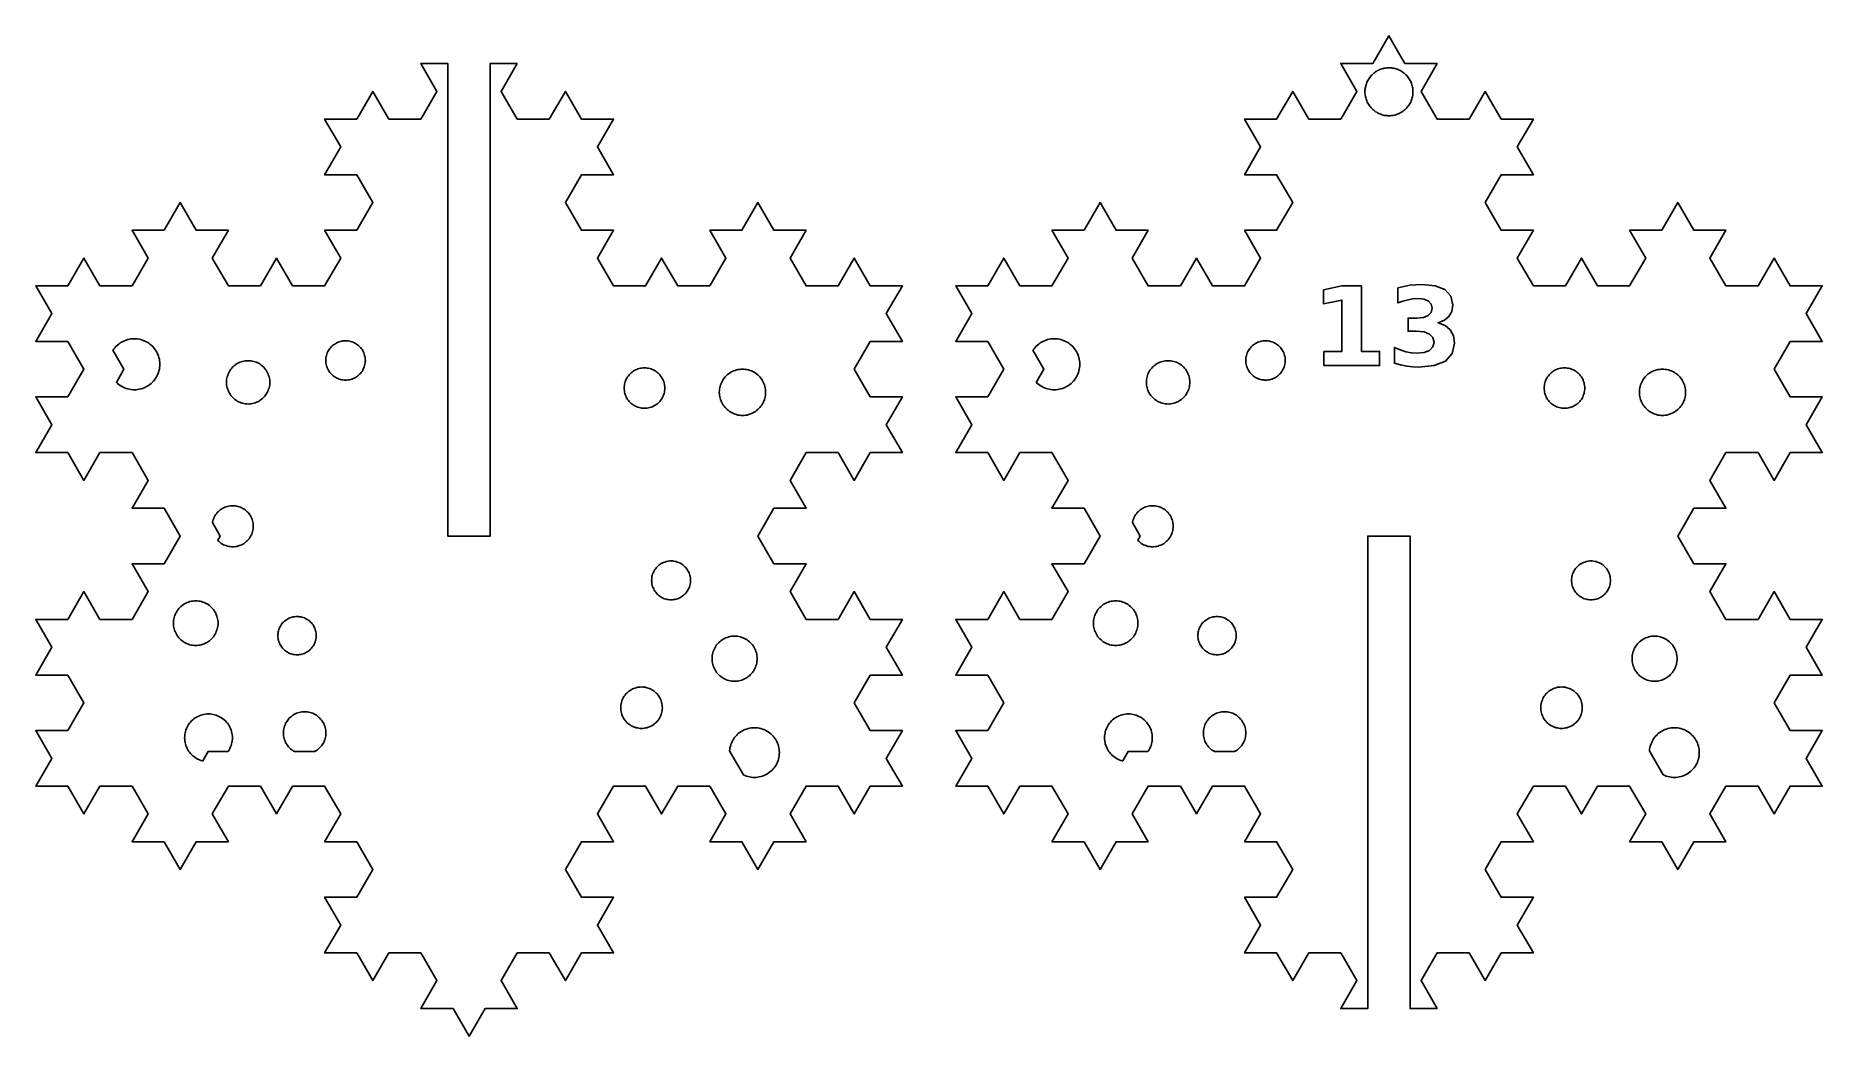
# Model space of a CAD drawing. Header units: millimetres. Extents: x -32 to 101, y -38 to 38.
import ezdxf

# ---------------------------------------------------------------- set-up
doc = ezdxf.new("R2010")
doc.units = ezdxf.units.MM
doc.layers.add('CUT', color=1, linetype='Continuous')
doc.layers.add('ENGRAVE', color=7, linetype='Continuous')

msp = doc.modelspace()

# ---------------------------------------------------------------- linework, layer by layer
at = {"layer": 'CUT'}
for points in [[(71.36, 33.33), (72.56, 31.25), (74.97, 31.25), (76.17, 33.33), (77.37, 31.25), (79.78, 31.25), (78.57, 29.17), (79.78, 27.08), (77.37, 27.08), (76.17, 25), (77.37, 22.92), (79.78, 22.92), (78.57, 20.83), (79.78, 18.75), (82.18, 18.75), (83.39, 20.83), (84.59, 18.75), (86.99, 18.75), (88.2, 20.83), (86.99, 22.92), (89.4, 22.92), (90.6, 25), (91.81, 22.92), (94.21, 22.92), (93.01, 20.83), (94.21, 18.75), (96.62, 18.75), (97.82, 20.83), (99.02, 18.75), (101.43, 18.75), (100.23, 16.67), (101.43, 14.58), (99.02, 14.58), (97.82, 12.5), (99.02, 10.42), (101.43, 10.42), (100.23, 8.33), (101.43, 6.25), (99.02, 6.25), (97.82, 4.17), (96.62, 6.25), (94.21, 6.25), (93.01, 4.17), (94.21, 2.08), (91.81, 2.08), (90.6, 0), (91.81, -2.08), (94.21, -2.08), (93.01, -4.17), (94.21, -6.25), (96.62, -6.25), (97.82, -4.17), (99.02, -6.25), (101.43, -6.25), (100.23, -8.33), (101.43, -10.42), (99.02, -10.42), (97.82, -12.5), (99.02, -14.58), (101.43, -14.58), (100.23, -16.67), (101.43, -18.75), (99.02, -18.75), (97.82, -20.83), (96.62, -18.75), (94.21, -18.75), (93.01, -20.83), (94.21, -22.92), (91.81, -22.92), (90.6, -25), (89.4, -22.92), (86.99, -22.92), (88.2, -20.83), (86.99, -18.75), (84.59, -18.75), (83.39, -20.83), (82.18, -18.75), (79.78, -18.75), (78.57, -20.83), (79.78, -22.92), (77.37, -22.92), (76.17, -25), (77.37, -27.08), (79.78, -27.08), (78.57, -29.17), (79.78, -31.25), (77.37, -31.25), (76.17, -33.33), (74.97, -31.25), (72.56, -31.25), (71.36, -33.33), (72.56, -35.42), (70.54, -35.42), (70.54, 0), (67.36, 0), (67.36, -35.42), (65.34, -35.42), (66.55, -33.33), (65.34, -31.25), (62.94, -31.25), (61.74, -33.33), (60.53, -31.25), (58.13, -31.25), (59.33, -29.17), (58.13, -27.08), (60.53, -27.08), (61.74, -25), (60.53, -22.92), (58.13, -22.92), (59.33, -20.83), (58.13, -18.75), (55.72, -18.75), (54.52, -20.83), (53.32, -18.75), (50.91, -18.75), (49.71, -20.83), (50.91, -22.92), (48.5, -22.92), (47.3, -25), (46.1, -22.92), (43.69, -22.92), (44.9, -20.83), (43.69, -18.75), (41.29, -18.75), (40.08, -20.83), (38.88, -18.75), (36.48, -18.75), (37.68, -16.67), (36.48, -14.58), (38.88, -14.58), (40.08, -12.5), (38.88, -10.42), (36.48, -10.42), (37.68, -8.33), (36.48, -6.25), (38.88, -6.25), (40.08, -4.17), (41.29, -6.25), (43.69, -6.25), (44.9, -4.17), (43.69, -2.08), (46.1, -2.08), (47.3, 0), (46.1, 2.08), (43.69, 2.08), (44.9, 4.17), (43.69, 6.25), (41.29, 6.25), (40.08, 4.17), (38.88, 6.25), (36.48, 6.25), (37.68, 8.33), (36.48, 10.42), (38.88, 10.42), (40.08, 12.5), (38.88, 14.58), (36.48, 14.58), (37.68, 16.67), (36.48, 18.75), (38.88, 18.75), (40.08, 20.83), (41.29, 18.75), (43.69, 18.75), (44.9, 20.83), (43.69, 22.92), (46.1, 22.92), (47.3, 25), (48.5, 22.92), (50.91, 22.92), (49.71, 20.83), (50.91, 18.75), (53.32, 18.75), (54.52, 20.83), (55.72, 18.75), (58.13, 18.75), (59.33, 20.83), (58.13, 22.92), (60.53, 22.92), (61.74, 25), (60.53, 27.08), (58.13, 27.08), (59.33, 29.17), (58.13, 31.25), (60.53, 31.25), (61.74, 33.33), (62.94, 31.25), (65.34, 31.25), (66.55, 33.33), (65.34, 35.42), (67.75, 35.42), (68.95, 37.5), (70.15, 35.42), (72.56, 35.42), (71.36, 33.33)], [(3.61, 35.42), (2.41, 33.33), (3.61, 31.25), (6.01, 31.25), (7.22, 33.33), (8.42, 31.25), (10.83, 31.25), (9.62, 29.17), (10.83, 27.08), (8.42, 27.08), (7.22, 25), (8.42, 22.92), (10.83, 22.92), (9.62, 20.83), (10.83, 18.75), (13.23, 18.75), (14.43, 20.83), (15.64, 18.75), (18.04, 18.75), (19.25, 20.83), (18.04, 22.92), (20.45, 22.92), (21.65, 25), (22.85, 22.92), (25.26, 22.92), (24.06, 20.83), (25.26, 18.75), (27.66, 18.75), (28.87, 20.83), (30.07, 18.75), (32.48, 18.75), (31.27, 16.67), (32.48, 14.58), (30.07, 14.58), (28.87, 12.5), (30.07, 10.42), (32.48, 10.42), (31.27, 8.33), (32.48, 6.25), (30.07, 6.25), (28.87, 4.17), (27.66, 6.25), (25.26, 6.25), (24.06, 4.17), (25.26, 2.08), (22.85, 2.08), (21.65, 0), (22.85, -2.08), (25.26, -2.08), (24.06, -4.17), (25.26, -6.25), (27.66, -6.25), (28.87, -4.17), (30.07, -6.25), (32.48, -6.25), (31.27, -8.33), (32.48, -10.42), (30.07, -10.42), (28.87, -12.5), (30.07, -14.58), (32.48, -14.58), (31.27, -16.67), (32.48, -18.75), (30.07, -18.75), (28.87, -20.83), (27.66, -18.75), (25.26, -18.75), (24.06, -20.83), (25.26, -22.92), (22.85, -22.92), (21.65, -25), (20.45, -22.92), (18.04, -22.92), (19.25, -20.83), (18.04, -18.75), (15.64, -18.75), (14.43, -20.83), (13.23, -18.75), (10.83, -18.75), (9.62, -20.83), (10.83, -22.92), (8.42, -22.92), (7.22, -25), (8.42, -27.08), (10.83, -27.08), (9.62, -29.17), (10.83, -31.25), (8.42, -31.25), (7.22, -33.33), (6.01, -31.25), (3.61, -31.25), (2.41, -33.33), (3.61, -35.42), (1.2, -35.42), (0, -37.5), (-1.2, -35.42), (-3.61, -35.42), (-2.41, -33.33), (-3.61, -31.25), (-6.01, -31.25), (-7.22, -33.33), (-8.42, -31.25), (-10.83, -31.25), (-9.62, -29.17), (-10.83, -27.08), (-8.42, -27.08), (-7.22, -25), (-8.42, -22.92), (-10.83, -22.92), (-9.62, -20.83), (-10.83, -18.75), (-13.23, -18.75), (-14.43, -20.83), (-15.64, -18.75), (-18.04, -18.75), (-19.25, -20.83), (-18.04, -22.92), (-20.45, -22.92), (-21.65, -25), (-22.85, -22.92), (-25.26, -22.92), (-24.06, -20.83), (-25.26, -18.75), (-27.66, -18.75), (-28.87, -20.83), (-30.07, -18.75), (-32.48, -18.75), (-31.27, -16.67), (-32.48, -14.58), (-30.07, -14.58), (-28.87, -12.5), (-30.07, -10.42), (-32.48, -10.42), (-31.27, -8.33), (-32.48, -6.25), (-30.07, -6.25), (-28.87, -4.17), (-27.66, -6.25), (-25.26, -6.25), (-24.06, -4.17), (-25.26, -2.08), (-22.85, -2.08), (-21.65, 0), (-22.85, 2.08), (-25.26, 2.08), (-24.06, 4.17), (-25.26, 6.25), (-27.66, 6.25), (-28.87, 4.17), (-30.07, 6.25), (-32.48, 6.25), (-31.27, 8.33), (-32.48, 10.42), (-30.07, 10.42), (-28.87, 12.5), (-30.07, 14.58), (-32.48, 14.58), (-31.27, 16.67), (-32.48, 18.75), (-30.07, 18.75), (-28.87, 20.83), (-27.66, 18.75), (-25.26, 18.75), (-24.06, 20.83), (-25.26, 22.92), (-22.85, 22.92), (-21.65, 25), (-20.45, 22.92), (-18.04, 22.92), (-19.25, 20.83), (-18.04, 18.75), (-15.64, 18.75), (-14.43, 20.83), (-13.23, 18.75), (-10.83, 18.75), (-9.62, 20.83), (-10.83, 22.92), (-8.42, 22.92), (-7.22, 25), (-8.42, 27.08), (-10.83, 27.08), (-9.62, 29.17), (-10.83, 31.25), (-8.42, 31.25), (-7.22, 33.33), (-6.01, 31.25), (-3.61, 31.25), (-2.41, 33.33), (-3.61, 35.42), (-1.59, 35.42), (-1.59, 0), (1.59, 0), (1.59, 35.42), (3.61, 35.42)], [(70.75, 33.39), (70.74, 33.48), (70.73, 33.56), (70.72, 33.65), (70.7, 33.74), (70.67, 33.82), (70.65, 33.91), (70.61, 33.99), (70.58, 34.07), (70.54, 34.15), (70.5, 34.23), (70.45, 34.3), (70.4, 34.37), (70.34, 34.44), (70.29, 34.51), (70.22, 34.57), (70.16, 34.63), (70.09, 34.69), (70.02, 34.75), (69.95, 34.8), (69.88, 34.84), (69.8, 34.89), (69.72, 34.93), (69.64, 34.96), (69.56, 34.99), (69.47, 35.02), (69.39, 35.05), (69.3, 35.07), (69.22, 35.08), (69.13, 35.09), (69.04, 35.1), (68.95, 35.1), (68.86, 35.1), (68.78, 35.09), (68.69, 35.08), (68.6, 35.07), (68.51, 35.05), (68.43, 35.02), (68.35, 34.99), (68.26, 34.96), (68.18, 34.93), (68.1, 34.89), (68.03, 34.84), (67.95, 34.8), (67.88, 34.75), (67.81, 34.69), (67.74, 34.63), (67.68, 34.57), (67.62, 34.51), (67.56, 34.44), (67.51, 34.37), (67.46, 34.3), (67.41, 34.23), (67.36, 34.15), (67.32, 34.07), (67.29, 33.99), (67.26, 33.91), (67.23, 33.82), (67.21, 33.74), (67.19, 33.65), (67.17, 33.56), (67.16, 33.48), (67.15, 33.39), (67.15, 33.3), (67.15, 33.21), (67.16, 33.12), (67.17, 33.04), (67.19, 32.95), (67.21, 32.86), (67.23, 32.78), (67.26, 32.69), (67.29, 32.61), (67.32, 32.53), (67.36, 32.45), (67.41, 32.37), (67.46, 32.3), (67.51, 32.23), (67.56, 32.16), (67.62, 32.09), (67.68, 32.03), (67.74, 31.97), (67.81, 31.91), (67.88, 31.85), (67.95, 31.8), (68.03, 31.76), (68.1, 31.71), (68.18, 31.67), (68.26, 31.64), (68.35, 31.61), (68.43, 31.58), (68.51, 31.55), (68.6, 31.53), (68.69, 31.52), (68.78, 31.51), (68.86, 31.5), (68.95, 31.5), (69.04, 31.5), (69.13, 31.51), (69.22, 31.52), (69.3, 31.53), (69.39, 31.55), (69.47, 31.58), (69.56, 31.61), (69.64, 31.64), (69.72, 31.67), (69.8, 31.71), (69.88, 31.76), (69.95, 31.8), (70.02, 31.85), (70.09, 31.91), (70.16, 31.97), (70.22, 32.03), (70.29, 32.09), (70.34, 32.16), (70.4, 32.23), (70.45, 32.3), (70.5, 32.37), (70.54, 32.45), (70.58, 32.53), (70.61, 32.61), (70.65, 32.69), (70.67, 32.78), (70.7, 32.86), (70.72, 32.95), (70.73, 33.04), (70.74, 33.12), (70.75, 33.21), (70.75, 33.3), (70.75, 33.39)], [(-23.24, 12.38), (-23.21, 12.5), (-23.19, 12.62), (-23.18, 12.75), (-23.17, 12.87), (-23.18, 13), (-23.19, 13.12), (-23.21, 13.25), (-23.24, 13.37), (-23.27, 13.49), (-23.32, 13.61), (-23.37, 13.72), (-23.43, 13.83), (-23.49, 13.94), (-23.57, 14.04), (-23.65, 14.14), (-23.73, 14.23), (-23.82, 14.31), (-23.92, 14.39), (-24.02, 14.47), (-24.13, 14.53), (-24.24, 14.59), (-24.35, 14.64), (-24.47, 14.69), (-24.59, 14.72), (-24.71, 14.75), (-24.84, 14.77), (-24.96, 14.78), (-25.09, 14.79), (-25.21, 14.78), (-25.34, 14.77), (-25.46, 14.75), (-25.58, 14.72), (-25.7, 14.69), (-25.82, 14.64), (-25.93, 14.59), (-26.04, 14.53), (-26.15, 14.47), (-26.25, 14.39), (-26.35, 14.31), (-26.44, 14.23), (-26.53, 14.14), (-26.61, 14.04), (-26.68, 13.94), (-26.69, 13.92), (-25.87, 12.5), (-26.43, 11.51), (-26.35, 11.43), (-26.25, 11.36), (-26.15, 11.28), (-26.04, 11.22), (-25.93, 11.16), (-25.82, 11.11), (-25.7, 11.06), (-25.58, 11.02), (-25.46, 11), (-25.34, 10.98), (-25.21, 10.96), (-25.09, 10.96), (-24.96, 10.96), (-24.84, 10.98), (-24.71, 11), (-24.59, 11.02), (-24.47, 11.06), (-24.35, 11.11), (-24.24, 11.16), (-24.13, 11.22), (-24.02, 11.28), (-23.92, 11.36), (-23.82, 11.43), (-23.73, 11.52), (-23.65, 11.61), (-23.57, 11.71), (-23.49, 11.81), (-23.43, 11.92), (-23.37, 12.03), (-23.32, 12.14), (-23.27, 12.26), (-23.24, 12.38)], [(45.74, 12.5), (45.76, 12.62), (45.78, 12.75), (45.78, 12.87), (45.78, 13), (45.76, 13.12), (45.74, 13.25), (45.71, 13.37), (45.68, 13.49), (45.63, 13.61), (45.58, 13.72), (45.52, 13.83), (45.46, 13.94), (45.38, 14.04), (45.3, 14.14), (45.22, 14.23), (45.13, 14.31), (45.03, 14.39), (44.93, 14.47), (44.82, 14.53), (44.71, 14.59), (44.6, 14.64), (44.48, 14.69), (44.36, 14.72), (44.24, 14.75), (44.12, 14.77), (43.99, 14.78), (43.87, 14.79), (43.74, 14.78), (43.62, 14.77), (43.49, 14.75), (43.37, 14.72), (43.25, 14.69), (43.13, 14.64), (43.02, 14.59), (42.91, 14.53), (42.8, 14.47), (42.7, 14.39), (42.6, 14.31), (42.51, 14.23), (42.43, 14.14), (42.35, 14.04), (42.27, 13.94), (42.26, 13.92), (43.09, 12.5), (42.52, 11.51), (42.6, 11.43), (42.7, 11.36), (42.8, 11.28), (42.91, 11.22), (43.02, 11.16), (43.13, 11.11), (43.25, 11.06), (43.37, 11.02), (43.49, 11), (43.62, 10.98), (43.74, 10.96), (43.87, 10.96), (43.99, 10.96), (44.12, 10.98), (44.24, 11), (44.36, 11.02), (44.48, 11.06), (44.6, 11.11), (44.71, 11.16), (44.82, 11.22), (44.93, 11.28), (45.03, 11.36), (45.13, 11.43), (45.22, 11.52), (45.3, 11.61), (45.38, 11.71), (45.46, 11.81), (45.52, 11.92), (45.58, 12.03), (45.63, 12.14), (45.68, 12.26), (45.71, 12.38), (45.74, 12.5)], [(-7.83, 12.78), (-7.8, 12.87), (-7.79, 12.97), (-7.78, 13.07), (-7.77, 13.16), (-7.78, 13.26), (-7.79, 13.35), (-7.8, 13.45), (-7.83, 13.54), (-7.85, 13.64), (-7.89, 13.73), (-7.93, 13.82), (-7.97, 13.9), (-8.02, 13.98), (-8.08, 14.06), (-8.14, 14.14), (-8.21, 14.21), (-8.28, 14.27), (-8.35, 14.33), (-8.43, 14.39), (-8.51, 14.44), (-8.6, 14.49), (-8.69, 14.53), (-8.78, 14.56), (-8.87, 14.59), (-8.96, 14.61), (-9.06, 14.63), (-9.16, 14.64), (-9.25, 14.64), (-9.35, 14.64), (-9.45, 14.63), (-9.54, 14.61), (-9.64, 14.59), (-9.73, 14.56), (-9.82, 14.53), (-9.91, 14.49), (-9.99, 14.44), (-10.07, 14.39), (-10.15, 14.33), (-10.23, 14.27), (-10.3, 14.21), (-10.36, 14.14), (-10.43, 14.06), (-10.48, 13.98), (-10.53, 13.9), (-10.58, 13.82), (-10.62, 13.73), (-10.65, 13.64), (-10.68, 13.54), (-10.7, 13.45), (-10.72, 13.35), (-10.73, 13.26), (-10.73, 13.16), (-10.73, 13.07), (-10.72, 12.97), (-10.7, 12.87), (-10.68, 12.78), (-10.65, 12.69), (-10.62, 12.6), (-10.58, 12.51), (-10.53, 12.42), (-10.48, 12.34), (-10.43, 12.26), (-10.36, 12.19), (-10.3, 12.12), (-10.23, 12.05), (-10.15, 11.99), (-10.07, 11.93), (-9.99, 11.88), (-9.91, 11.84), (-9.82, 11.8), (-9.73, 11.76), (-9.64, 11.73), (-9.54, 11.71), (-9.45, 11.7), (-9.35, 11.69), (-9.25, 11.68), (-9.16, 11.69), (-9.06, 11.7), (-8.96, 11.71), (-8.87, 11.73), (-8.78, 11.76), (-8.69, 11.8), (-8.6, 11.84), (-8.51, 11.88), (-8.43, 11.93), (-8.35, 11.99), (-8.28, 12.05), (-8.21, 12.12), (-8.14, 12.19), (-8.08, 12.26), (-8.02, 12.34), (-7.97, 12.42), (-7.93, 12.51), (-7.89, 12.6), (-7.85, 12.69), (-7.83, 12.78)], [(61.15, 12.87), (61.16, 12.97), (61.17, 13.07), (61.18, 13.16), (61.17, 13.26), (61.16, 13.35), (61.15, 13.45), (61.13, 13.54), (61.1, 13.64), (61.06, 13.73), (61.02, 13.82), (60.98, 13.9), (60.93, 13.98), (60.87, 14.06), (60.81, 14.14), (60.74, 14.21), (60.67, 14.27), (60.6, 14.33), (60.52, 14.39), (60.44, 14.44), (60.35, 14.49), (60.26, 14.53), (60.17, 14.56), (60.08, 14.59), (59.99, 14.61), (59.89, 14.63), (59.8, 14.64), (59.7, 14.64), (59.6, 14.64), (59.51, 14.63), (59.41, 14.61), (59.32, 14.59), (59.22, 14.56), (59.13, 14.53), (59.04, 14.49), (58.96, 14.44), (58.88, 14.39), (58.8, 14.33), (58.72, 14.27), (58.65, 14.21), (58.59, 14.14), (58.53, 14.06), (58.47, 13.98), (58.42, 13.9), (58.37, 13.82), (58.33, 13.73), (58.3, 13.64), (58.27, 13.54), (58.25, 13.45), (58.23, 13.35), (58.22, 13.26), (58.22, 13.16), (58.22, 13.07), (58.23, 12.97), (58.25, 12.87), (58.27, 12.78), (58.3, 12.69), (58.33, 12.6), (58.37, 12.51), (58.42, 12.42), (58.47, 12.34), (58.53, 12.26), (58.59, 12.19), (58.65, 12.12), (58.72, 12.05), (58.8, 11.99), (58.88, 11.93), (58.96, 11.88), (59.04, 11.84), (59.13, 11.8), (59.22, 11.76), (59.32, 11.73), (59.41, 11.71), (59.51, 11.7), (59.6, 11.69), (59.7, 11.68), (59.8, 11.69), (59.89, 11.7), (59.99, 11.71), (60.08, 11.73), (60.17, 11.76), (60.26, 11.8), (60.35, 11.84), (60.44, 11.88), (60.52, 11.93), (60.6, 11.99), (60.67, 12.05), (60.74, 12.12), (60.81, 12.19), (60.87, 12.26), (60.93, 12.34), (60.98, 12.42), (61.02, 12.51), (61.06, 12.6), (61.1, 12.69), (61.13, 12.78), (61.15, 12.87)], [(-14.99, 11.1), (-14.96, 11.2), (-14.94, 11.31), (-14.93, 11.41), (-14.93, 11.52), (-14.93, 11.63), (-14.94, 11.73), (-14.96, 11.84), (-14.99, 11.94), (-15.02, 12.04), (-15.05, 12.14), (-15.1, 12.24), (-15.15, 12.33), (-15.2, 12.42), (-15.27, 12.51), (-15.33, 12.59), (-15.41, 12.67), (-15.48, 12.74), (-15.57, 12.81), (-15.65, 12.87), (-15.74, 12.93), (-15.84, 12.98), (-15.93, 13.02), (-16.03, 13.06), (-16.14, 13.09), (-16.24, 13.11), (-16.34, 13.13), (-16.45, 13.14), (-16.56, 13.14), (-16.66, 13.14), (-16.77, 13.13), (-16.87, 13.11), (-16.98, 13.09), (-17.08, 13.06), (-17.18, 13.02), (-17.27, 12.98), (-17.37, 12.93), (-17.46, 12.87), (-17.55, 12.81), (-17.63, 12.74), (-17.71, 12.67), (-17.78, 12.59), (-17.85, 12.51), (-17.91, 12.42), (-17.96, 12.33), (-18.01, 12.24), (-18.06, 12.14), (-18.09, 12.04), (-18.13, 11.94), (-18.15, 11.84), (-18.17, 11.73), (-18.18, 11.63), (-18.18, 11.52), (-18.18, 11.41), (-18.17, 11.31), (-18.15, 11.2), (-18.13, 11.1), (-18.09, 11), (-18.06, 10.9), (-18.01, 10.8), (-17.96, 10.71), (-17.91, 10.62), (-17.85, 10.53), (-17.78, 10.45), (-17.71, 10.37), (-17.63, 10.3), (-17.55, 10.23), (-17.46, 10.17), (-17.37, 10.11), (-17.27, 10.06), (-17.18, 10.02), (-17.08, 9.98), (-16.98, 9.95), (-16.87, 9.92), (-16.77, 9.91), (-16.66, 9.9), (-16.56, 9.89), (-16.45, 9.9), (-16.34, 9.91), (-16.24, 9.92), (-16.14, 9.95), (-16.03, 9.98), (-15.93, 10.02), (-15.84, 10.06), (-15.74, 10.11), (-15.65, 10.17), (-15.57, 10.23), (-15.48, 10.3), (-15.41, 10.37), (-15.33, 10.45), (-15.27, 10.53), (-15.2, 10.62), (-15.15, 10.71), (-15.1, 10.8), (-15.05, 10.9), (-15.02, 11), (-14.99, 11.1)], [(14.62, 10.69), (14.64, 10.79), (14.66, 10.89), (14.67, 10.99), (14.67, 11.08), (14.67, 11.18), (14.66, 11.28), (14.64, 11.38), (14.62, 11.48), (14.59, 11.57), (14.55, 11.67), (14.51, 11.76), (14.47, 11.84), (14.41, 11.93), (14.36, 12.01), (14.29, 12.09), (14.23, 12.16), (14.15, 12.23), (14.08, 12.29), (14, 12.35), (13.91, 12.4), (13.82, 12.45), (13.73, 12.49), (13.64, 12.52), (13.54, 12.55), (13.45, 12.57), (13.35, 12.59), (13.25, 12.6), (13.15, 12.6), (13.05, 12.6), (12.95, 12.59), (12.86, 12.57), (12.76, 12.55), (12.66, 12.52), (12.57, 12.49), (12.48, 12.45), (12.39, 12.4), (12.31, 12.35), (12.23, 12.29), (12.15, 12.23), (12.08, 12.16), (12.01, 12.09), (11.95, 12.01), (11.89, 11.93), (11.84, 11.84), (11.79, 11.76), (11.75, 11.67), (11.71, 11.57), (11.69, 11.48), (11.66, 11.38), (11.65, 11.28), (11.64, 11.18), (11.63, 11.08), (11.64, 10.99), (11.65, 10.89), (11.66, 10.79), (11.69, 10.69), (11.71, 10.6), (11.75, 10.5), (11.79, 10.41), (11.84, 10.33), (11.89, 10.24), (11.95, 10.16), (12.01, 10.08), (12.08, 10.01), (12.15, 9.94), (12.23, 9.88), (12.31, 9.82), (12.39, 9.77), (12.48, 9.72), (12.57, 9.68), (12.66, 9.65), (12.76, 9.62), (12.86, 9.6), (12.95, 9.58), (13.05, 9.57), (13.15, 9.57), (13.25, 9.57), (13.35, 9.58), (13.45, 9.6), (13.54, 9.62), (13.64, 9.65), (13.73, 9.68), (13.82, 9.72), (13.91, 9.77), (14, 9.82), (14.08, 9.88), (14.15, 9.94), (14.23, 10.01), (14.29, 10.08), (14.36, 10.16), (14.41, 10.24), (14.47, 10.33), (14.51, 10.41), (14.55, 10.5), (14.59, 10.6), (14.62, 10.69)], [(22.17, 10.32), (22.2, 10.43), (22.22, 10.55), (22.23, 10.66), (22.23, 10.77), (22.23, 10.89), (22.22, 11), (22.2, 11.11), (22.17, 11.22), (22.14, 11.33), (22.1, 11.44), (22.05, 11.54), (22, 11.64), (21.94, 11.74), (21.87, 11.83), (21.8, 11.92), (21.72, 12), (21.64, 12.08), (21.55, 12.15), (21.46, 12.21), (21.36, 12.27), (21.26, 12.33), (21.16, 12.37), (21.05, 12.41), (20.95, 12.45), (20.84, 12.47), (20.72, 12.49), (20.61, 12.5), (20.5, 12.51), (20.38, 12.5), (20.27, 12.49), (20.16, 12.47), (20.05, 12.45), (19.94, 12.41), (19.83, 12.37), (19.73, 12.33), (19.63, 12.27), (19.53, 12.21), (19.44, 12.15), (19.36, 12.08), (19.27, 12), (19.19, 11.92), (19.12, 11.83), (19.06, 11.74), (19, 11.64), (18.94, 11.54), (18.9, 11.44), (18.86, 11.33), (18.82, 11.22), (18.8, 11.11), (18.78, 11), (18.77, 10.89), (18.76, 10.77), (18.77, 10.66), (18.78, 10.55), (18.8, 10.43), (18.82, 10.32), (18.86, 10.22), (18.9, 10.11), (18.94, 10.01), (19, 9.91), (19.06, 9.81), (19.12, 9.72), (19.19, 9.63), (19.27, 9.55), (19.36, 9.47), (19.44, 9.4), (19.53, 9.33), (19.63, 9.27), (19.73, 9.22), (19.83, 9.17), (19.94, 9.13), (20.05, 9.1), (20.16, 9.07), (20.27, 9.05), (20.38, 9.04), (20.5, 9.04), (20.61, 9.04), (20.72, 9.05), (20.84, 9.07), (20.95, 9.1), (21.05, 9.13), (21.16, 9.17), (21.26, 9.22), (21.36, 9.27), (21.46, 9.33), (21.55, 9.4), (21.64, 9.47), (21.72, 9.55), (21.8, 9.63), (21.87, 9.72), (21.94, 9.81), (22, 9.91), (22.05, 10.01), (22.1, 10.11), (22.14, 10.22), (22.17, 10.32)], [(53.99, 11.2), (54.01, 11.31), (54.02, 11.41), (54.02, 11.52), (54.02, 11.63), (54.01, 11.73), (53.99, 11.84), (53.97, 11.94), (53.94, 12.04), (53.9, 12.14), (53.85, 12.24), (53.8, 12.33), (53.75, 12.42), (53.69, 12.51), (53.62, 12.59), (53.55, 12.67), (53.47, 12.74), (53.39, 12.81), (53.3, 12.87), (53.21, 12.93), (53.12, 12.98), (53.02, 13.02), (52.92, 13.06), (52.82, 13.09), (52.71, 13.11), (52.61, 13.13), (52.5, 13.14), (52.4, 13.14), (52.29, 13.14), (52.18, 13.13), (52.08, 13.11), (51.98, 13.09), (51.87, 13.06), (51.77, 13.02), (51.68, 12.98), (51.58, 12.93), (51.49, 12.87), (51.41, 12.81), (51.32, 12.74), (51.25, 12.67), (51.17, 12.59), (51.11, 12.51), (51.04, 12.42), (50.99, 12.33), (50.94, 12.24), (50.89, 12.14), (50.86, 12.04), (50.83, 11.94), (50.8, 11.84), (50.78, 11.73), (50.77, 11.63), (50.77, 11.52), (50.77, 11.41), (50.78, 11.31), (50.8, 11.2), (50.83, 11.1), (50.86, 11), (50.89, 10.9), (50.94, 10.8), (50.99, 10.71), (51.04, 10.62), (51.11, 10.53), (51.17, 10.45), (51.25, 10.37), (51.32, 10.3), (51.41, 10.23), (51.49, 10.17), (51.58, 10.11), (51.68, 10.06), (51.77, 10.02), (51.87, 9.98), (51.98, 9.95), (52.08, 9.92), (52.18, 9.91), (52.29, 9.9), (52.4, 9.89), (52.5, 9.9), (52.61, 9.91), (52.71, 9.92), (52.82, 9.95), (52.92, 9.98), (53.02, 10.02), (53.12, 10.06), (53.21, 10.11), (53.3, 10.17), (53.39, 10.23), (53.47, 10.3), (53.55, 10.37), (53.62, 10.45), (53.69, 10.53), (53.75, 10.62), (53.8, 10.71), (53.85, 10.8), (53.9, 10.9), (53.94, 11), (53.97, 11.1), (53.99, 11.2)], [(83.59, 10.79), (83.61, 10.89), (83.62, 10.99), (83.62, 11.08), (83.62, 11.18), (83.61, 11.28), (83.59, 11.38), (83.57, 11.48), (83.54, 11.57), (83.51, 11.67), (83.47, 11.76), (83.42, 11.84), (83.37, 11.93), (83.31, 12.01), (83.25, 12.09), (83.18, 12.16), (83.11, 12.23), (83.03, 12.29), (82.95, 12.35), (82.86, 12.4), (82.78, 12.45), (82.68, 12.49), (82.59, 12.52), (82.5, 12.55), (82.4, 12.57), (82.3, 12.59), (82.2, 12.6), (82.1, 12.6), (82, 12.6), (81.91, 12.59), (81.81, 12.57), (81.71, 12.55), (81.62, 12.52), (81.52, 12.49), (81.43, 12.45), (81.34, 12.4), (81.26, 12.35), (81.18, 12.29), (81.1, 12.23), (81.03, 12.16), (80.96, 12.09), (80.9, 12.01), (80.84, 11.93), (80.79, 11.84), (80.74, 11.76), (80.7, 11.67), (80.67, 11.57), (80.64, 11.48), (80.61, 11.38), (80.6, 11.28), (80.59, 11.18), (80.59, 11.08), (80.59, 10.99), (80.6, 10.89), (80.61, 10.79), (80.64, 10.69), (80.67, 10.6), (80.7, 10.5), (80.74, 10.41), (80.79, 10.33), (80.84, 10.24), (80.9, 10.16), (80.96, 10.08), (81.03, 10.01), (81.1, 9.94), (81.18, 9.88), (81.26, 9.82), (81.34, 9.77), (81.43, 9.72), (81.52, 9.68), (81.62, 9.65), (81.71, 9.62), (81.81, 9.6), (81.91, 9.58), (82, 9.57), (82.1, 9.57), (82.2, 9.57), (82.3, 9.58), (82.4, 9.6), (82.5, 9.62), (82.59, 9.65), (82.68, 9.68), (82.78, 9.72), (82.86, 9.77), (82.95, 9.82), (83.03, 9.88), (83.11, 9.94), (83.18, 10.01), (83.25, 10.08), (83.31, 10.16), (83.37, 10.24), (83.42, 10.33), (83.47, 10.41), (83.51, 10.5), (83.54, 10.6), (83.57, 10.69), (83.59, 10.79)], [(91.15, 10.43), (91.17, 10.55), (91.18, 10.66), (91.18, 10.77), (91.18, 10.89), (91.17, 11), (91.15, 11.11), (91.12, 11.22), (91.09, 11.33), (91.05, 11.44), (91, 11.54), (90.95, 11.64), (90.89, 11.74), (90.82, 11.83), (90.75, 11.92), (90.67, 12), (90.59, 12.08), (90.5, 12.15), (90.41, 12.21), (90.32, 12.27), (90.22, 12.33), (90.11, 12.37), (90.01, 12.41), (89.9, 12.45), (89.79, 12.47), (89.68, 12.49), (89.56, 12.5), (89.45, 12.51), (89.34, 12.5), (89.22, 12.49), (89.11, 12.47), (89, 12.45), (88.89, 12.41), (88.79, 12.37), (88.68, 12.33), (88.58, 12.27), (88.49, 12.21), (88.39, 12.15), (88.31, 12.08), (88.22, 12), (88.15, 11.92), (88.07, 11.83), (88.01, 11.74), (87.95, 11.64), (87.9, 11.54), (87.85, 11.44), (87.81, 11.33), (87.78, 11.22), (87.75, 11.11), (87.73, 11), (87.72, 10.89), (87.72, 10.77), (87.72, 10.66), (87.73, 10.55), (87.75, 10.43), (87.78, 10.32), (87.81, 10.22), (87.85, 10.11), (87.9, 10.01), (87.95, 9.91), (88.01, 9.81), (88.07, 9.72), (88.15, 9.63), (88.22, 9.55), (88.31, 9.47), (88.39, 9.4), (88.49, 9.33), (88.58, 9.27), (88.68, 9.22), (88.79, 9.17), (88.89, 9.13), (89, 9.1), (89.11, 9.07), (89.22, 9.05), (89.34, 9.04), (89.45, 9.04), (89.56, 9.04), (89.68, 9.05), (89.79, 9.07), (89.9, 9.1), (90.01, 9.13), (90.11, 9.17), (90.22, 9.22), (90.32, 9.27), (90.41, 9.33), (90.5, 9.4), (90.59, 9.47), (90.67, 9.55), (90.75, 9.63), (90.82, 9.72), (90.89, 9.81), (90.95, 9.91), (91, 10.01), (91.05, 10.11), (91.09, 10.22), (91.12, 10.32), (91.15, 10.43)], [(-16.23, 0.33), (-16.21, 0.43), (-16.19, 0.53), (-16.18, 0.63), (-16.18, 0.73), (-16.18, 0.83), (-16.19, 0.93), (-16.21, 1.03), (-16.23, 1.13), (-16.26, 1.23), (-16.29, 1.32), (-16.34, 1.41), (-16.38, 1.5), (-16.44, 1.59), (-16.49, 1.67), (-16.56, 1.75), (-16.63, 1.82), (-16.7, 1.89), (-16.78, 1.95), (-16.86, 2.01), (-16.95, 2.06), (-17.03, 2.11), (-17.13, 2.15), (-17.22, 2.19), (-17.32, 2.22), (-17.41, 2.24), (-17.51, 2.26), (-17.61, 2.27), (-17.71, 2.27), (-17.81, 2.27), (-17.91, 2.26), (-18.01, 2.24), (-18.11, 2.22), (-18.21, 2.19), (-18.3, 2.15), (-18.39, 2.11), (-18.48, 2.06), (-18.57, 2.01), (-18.65, 1.95), (-18.73, 1.89), (-18.8, 1.82), (-18.87, 1.75), (-18.93, 1.67), (-18.99, 1.59), (-19.05, 1.5), (-19.09, 1.41), (-19.13, 1.32), (-19.17, 1.23), (-19.2, 1.13), (-19.22, 1.03), (-19.23, 1), (-18.65, 0), (-18.83, -0.32), (-18.8, -0.35), (-18.73, -0.42), (-18.65, -0.49), (-18.57, -0.55), (-18.48, -0.6), (-18.39, -0.65), (-18.3, -0.69), (-18.21, -0.72), (-18.11, -0.75), (-18.01, -0.78), (-17.91, -0.79), (-17.81, -0.8), (-17.71, -0.81), (-17.61, -0.8), (-17.51, -0.79), (-17.41, -0.78), (-17.32, -0.75), (-17.22, -0.72), (-17.13, -0.69), (-17.03, -0.65), (-16.95, -0.6), (-16.86, -0.55), (-16.78, -0.49), (-16.7, -0.42), (-16.63, -0.35), (-16.56, -0.28), (-16.49, -0.2), (-16.44, -0.12), (-16.38, -0.04), (-16.34, 0.05), (-16.29, 0.14), (-16.26, 0.24), (-16.23, 0.33)], [(52.75, 0.43), (52.76, 0.53), (52.77, 0.63), (52.78, 0.73), (52.77, 0.83), (52.76, 0.93), (52.75, 1.03), (52.72, 1.13), (52.69, 1.23), (52.66, 1.32), (52.62, 1.41), (52.57, 1.5), (52.52, 1.59), (52.46, 1.67), (52.39, 1.75), (52.32, 1.82), (52.25, 1.89), (52.17, 1.95), (52.09, 2.01), (52.01, 2.06), (51.92, 2.11), (51.83, 2.15), (51.73, 2.19), (51.64, 2.22), (51.54, 2.24), (51.44, 2.26), (51.34, 2.27), (51.24, 2.27), (51.14, 2.27), (51.04, 2.26), (50.94, 2.24), (50.84, 2.22), (50.74, 2.19), (50.65, 2.15), (50.56, 2.11), (50.47, 2.06), (50.38, 2.01), (50.3, 1.95), (50.22, 1.89), (50.15, 1.82), (50.08, 1.75), (50.02, 1.67), (49.96, 1.59), (49.91, 1.5), (49.86, 1.41), (49.82, 1.32), (49.78, 1.23), (49.75, 1.13), (49.73, 1.03), (49.72, 1), (50.3, 0), (50.12, -0.32), (50.15, -0.35), (50.22, -0.42), (50.3, -0.49), (50.38, -0.55), (50.47, -0.6), (50.56, -0.65), (50.65, -0.69), (50.74, -0.72), (50.84, -0.75), (50.94, -0.78), (51.04, -0.79), (51.14, -0.8), (51.24, -0.81), (51.34, -0.8), (51.44, -0.79), (51.54, -0.78), (51.64, -0.75), (51.73, -0.72), (51.83, -0.69), (51.92, -0.65), (52.01, -0.6), (52.09, -0.55), (52.17, -0.49), (52.25, -0.42), (52.32, -0.35), (52.39, -0.28), (52.46, -0.2), (52.52, -0.12), (52.57, -0.04), (52.62, 0.05), (52.66, 0.14), (52.69, 0.24), (52.72, 0.33), (52.75, 0.43)], [(16.55, -3.71), (16.57, -3.61), (16.59, -3.52), (16.6, -3.42), (16.6, -3.33), (16.6, -3.23), (16.59, -3.14), (16.57, -3.04), (16.55, -2.95), (16.52, -2.86), (16.49, -2.77), (16.45, -2.68), (16.4, -2.6), (16.35, -2.52), (16.3, -2.44), (16.24, -2.37), (16.17, -2.3), (16.1, -2.23), (16.03, -2.17), (15.95, -2.12), (15.87, -2.07), (15.79, -2.02), (15.7, -1.98), (15.61, -1.95), (15.52, -1.92), (15.43, -1.9), (15.33, -1.88), (15.24, -1.87), (15.14, -1.87), (15.05, -1.87), (14.95, -1.88), (14.86, -1.9), (14.77, -1.92), (14.67, -1.95), (14.58, -1.98), (14.5, -2.02), (14.41, -2.07), (14.33, -2.12), (14.26, -2.17), (14.18, -2.23), (14.11, -2.3), (14.05, -2.37), (13.99, -2.44), (13.93, -2.52), (13.88, -2.6), (13.84, -2.68), (13.8, -2.77), (13.76, -2.86), (13.73, -2.95), (13.71, -3.04), (13.7, -3.14), (13.69, -3.23), (13.68, -3.33), (13.69, -3.42), (13.7, -3.52), (13.71, -3.61), (13.73, -3.71), (13.76, -3.8), (13.8, -3.89), (13.84, -3.97), (13.88, -4.06), (13.93, -4.14), (13.99, -4.22), (14.05, -4.29), (14.11, -4.36), (14.18, -4.42), (14.26, -4.49), (14.33, -4.54), (14.41, -4.59), (14.5, -4.64), (14.58, -4.68), (14.67, -4.71), (14.77, -4.74), (14.86, -4.76), (14.95, -4.77), (15.05, -4.78), (15.14, -4.79), (15.24, -4.78), (15.33, -4.77), (15.43, -4.76), (15.52, -4.74), (15.61, -4.71), (15.7, -4.68), (15.79, -4.64), (15.87, -4.59), (15.95, -4.54), (16.03, -4.49), (16.1, -4.42), (16.17, -4.36), (16.24, -4.29), (16.3, -4.22), (16.35, -4.14), (16.4, -4.06), (16.45, -3.97), (16.49, -3.89), (16.52, -3.8), (16.55, -3.71)], [(85.52, -3.61), (85.54, -3.52), (85.55, -3.42), (85.55, -3.33), (85.55, -3.23), (85.54, -3.14), (85.52, -3.04), (85.5, -2.95), (85.47, -2.86), (85.44, -2.77), (85.4, -2.68), (85.36, -2.6), (85.31, -2.52), (85.25, -2.44), (85.19, -2.37), (85.12, -2.3), (85.06, -2.23), (84.98, -2.17), (84.9, -2.12), (84.82, -2.07), (84.74, -2.02), (84.65, -1.98), (84.56, -1.95), (84.47, -1.92), (84.38, -1.9), (84.28, -1.88), (84.19, -1.87), (84.09, -1.87), (84, -1.87), (83.9, -1.88), (83.81, -1.9), (83.72, -1.92), (83.63, -1.95), (83.54, -1.98), (83.45, -2.02), (83.37, -2.07), (83.28, -2.12), (83.21, -2.17), (83.13, -2.23), (83.06, -2.3), (83, -2.37), (82.94, -2.44), (82.88, -2.52), (82.83, -2.6), (82.79, -2.68), (82.75, -2.77), (82.71, -2.86), (82.69, -2.95), (82.66, -3.04), (82.65, -3.14), (82.64, -3.23), (82.64, -3.33), (82.64, -3.42), (82.65, -3.52), (82.66, -3.61), (82.69, -3.71), (82.71, -3.8), (82.75, -3.89), (82.79, -3.97), (82.83, -4.06), (82.88, -4.14), (82.94, -4.22), (83, -4.29), (83.06, -4.36), (83.13, -4.42), (83.21, -4.49), (83.28, -4.54), (83.37, -4.59), (83.45, -4.64), (83.54, -4.68), (83.63, -4.71), (83.72, -4.74), (83.81, -4.76), (83.9, -4.77), (84, -4.78), (84.09, -4.79), (84.19, -4.78), (84.28, -4.77), (84.38, -4.76), (84.47, -4.74), (84.56, -4.71), (84.65, -4.68), (84.74, -4.64), (84.82, -4.59), (84.9, -4.54), (84.98, -4.49), (85.06, -4.42), (85.12, -4.36), (85.19, -4.29), (85.25, -4.22), (85.31, -4.14), (85.36, -4.06), (85.4, -3.97), (85.44, -3.89), (85.47, -3.8), (85.5, -3.71), (85.52, -3.61)], [(-18.87, -6.97), (-18.84, -6.86), (-18.82, -6.75), (-18.81, -6.64), (-18.81, -6.53), (-18.81, -6.43), (-18.82, -6.32), (-18.84, -6.21), (-18.87, -6.1), (-18.9, -6), (-18.94, -5.89), (-18.98, -5.79), (-19.03, -5.7), (-19.09, -5.6), (-19.16, -5.52), (-19.22, -5.43), (-19.3, -5.35), (-19.38, -5.28), (-19.46, -5.21), (-19.55, -5.14), (-19.65, -5.09), (-19.74, -5.03), (-19.84, -4.99), (-19.95, -4.95), (-20.05, -4.92), (-20.16, -4.89), (-20.26, -4.88), (-20.37, -4.86), (-20.48, -4.86), (-20.59, -4.86), (-20.7, -4.88), (-20.81, -4.89), (-20.92, -4.92), (-21.02, -4.95), (-21.12, -4.99), (-21.22, -5.03), (-21.32, -5.09), (-21.41, -5.14), (-21.5, -5.21), (-21.59, -5.28), (-21.67, -5.35), (-21.74, -5.43), (-21.81, -5.52), (-21.87, -5.6), (-21.93, -5.7), (-21.98, -5.79), (-22.03, -5.89), (-22.07, -6), (-22.1, -6.1), (-22.12, -6.21), (-22.14, -6.32), (-22.15, -6.43), (-22.16, -6.53), (-22.15, -6.64), (-22.14, -6.75), (-22.12, -6.86), (-22.1, -6.97), (-22.07, -7.07), (-22.03, -7.17), (-21.98, -7.27), (-21.93, -7.37), (-21.87, -7.46), (-21.81, -7.55), (-21.74, -7.64), (-21.67, -7.72), (-21.59, -7.79), (-21.5, -7.86), (-21.41, -7.93), (-21.32, -7.98), (-21.22, -8.04), (-21.12, -8.08), (-21.02, -8.12), (-20.92, -8.15), (-20.81, -8.18), (-20.7, -8.19), (-20.59, -8.2), (-20.48, -8.21), (-20.37, -8.2), (-20.26, -8.19), (-20.16, -8.18), (-20.05, -8.15), (-19.95, -8.12), (-19.84, -8.08), (-19.74, -8.04), (-19.65, -7.98), (-19.55, -7.93), (-19.46, -7.86), (-19.38, -7.79), (-19.3, -7.72), (-19.22, -7.64), (-19.16, -7.55), (-19.09, -7.46), (-19.03, -7.37), (-18.98, -7.27), (-18.94, -7.17), (-18.9, -7.07), (-18.87, -6.97)], [(50.11, -6.86), (50.13, -6.75), (50.14, -6.64), (50.14, -6.53), (50.14, -6.43), (50.13, -6.32), (50.11, -6.21), (50.09, -6.1), (50.05, -6), (50.01, -5.89), (49.97, -5.79), (49.92, -5.7), (49.86, -5.6), (49.8, -5.52), (49.73, -5.43), (49.65, -5.35), (49.57, -5.28), (49.49, -5.21), (49.4, -5.14), (49.31, -5.09), (49.21, -5.03), (49.11, -4.99), (49.01, -4.95), (48.9, -4.92), (48.8, -4.89), (48.69, -4.88), (48.58, -4.86), (48.47, -4.86), (48.36, -4.86), (48.25, -4.88), (48.14, -4.89), (48.04, -4.92), (47.93, -4.95), (47.83, -4.99), (47.73, -5.03), (47.63, -5.09), (47.54, -5.14), (47.45, -5.21), (47.37, -5.28), (47.29, -5.35), (47.21, -5.43), (47.14, -5.52), (47.08, -5.6), (47.02, -5.7), (46.97, -5.79), (46.92, -5.89), (46.88, -6), (46.85, -6.1), (46.83, -6.21), (46.81, -6.32), (46.8, -6.43), (46.8, -6.53), (46.8, -6.64), (46.81, -6.75), (46.83, -6.86), (46.85, -6.97), (46.88, -7.07), (46.92, -7.17), (46.97, -7.27), (47.02, -7.37), (47.08, -7.46), (47.14, -7.55), (47.21, -7.64), (47.29, -7.72), (47.37, -7.79), (47.45, -7.86), (47.54, -7.93), (47.63, -7.98), (47.73, -8.04), (47.83, -8.08), (47.93, -8.12), (48.04, -8.15), (48.14, -8.18), (48.25, -8.19), (48.36, -8.2), (48.47, -8.21), (48.58, -8.2), (48.69, -8.19), (48.8, -8.18), (48.9, -8.15), (49.01, -8.12), (49.11, -8.08), (49.21, -8.04), (49.31, -7.98), (49.4, -7.93), (49.49, -7.86), (49.57, -7.79), (49.65, -7.72), (49.73, -7.64), (49.8, -7.55), (49.86, -7.46), (49.92, -7.37), (49.97, -7.27), (50.01, -7.17), (50.05, -7.07), (50.09, -6.97), (50.11, -6.86)], [(-11.5, -7.84), (-11.48, -7.75), (-11.46, -7.66), (-11.46, -7.56), (-11.45, -7.47), (-11.46, -7.37), (-11.46, -7.28), (-11.48, -7.19), (-11.5, -7.1), (-11.53, -7.01), (-11.56, -6.92), (-11.6, -6.83), (-11.64, -6.75), (-11.69, -6.67), (-11.75, -6.59), (-11.81, -6.52), (-11.87, -6.45), (-11.94, -6.39), (-12.01, -6.33), (-12.09, -6.28), (-12.17, -6.23), (-12.25, -6.18), (-12.34, -6.14), (-12.43, -6.11), (-12.52, -6.08), (-12.61, -6.06), (-12.7, -6.05), (-12.79, -6.04), (-12.89, -6.03), (-12.98, -6.04), (-13.08, -6.05), (-13.17, -6.06), (-13.26, -6.08), (-13.35, -6.11), (-13.44, -6.14), (-13.52, -6.18), (-13.61, -6.23), (-13.69, -6.28), (-13.76, -6.33), (-13.83, -6.39), (-13.9, -6.45), (-13.97, -6.52), (-14.03, -6.59), (-14.08, -6.67), (-14.13, -6.75), (-14.18, -6.83), (-14.21, -6.92), (-14.25, -7.01), (-14.27, -7.1), (-14.3, -7.19), (-14.31, -7.28), (-14.32, -7.37), (-14.32, -7.47), (-14.32, -7.56), (-14.31, -7.66), (-14.3, -7.75), (-14.27, -7.84), (-14.25, -7.93), (-14.21, -8.02), (-14.18, -8.1), (-14.13, -8.19), (-14.08, -8.27), (-14.03, -8.34), (-13.97, -8.42), (-13.9, -8.48), (-13.83, -8.55), (-13.76, -8.61), (-13.69, -8.66), (-13.61, -8.71), (-13.52, -8.76), (-13.44, -8.8), (-13.35, -8.83), (-13.26, -8.86), (-13.17, -8.88), (-13.08, -8.89), (-12.98, -8.9), (-12.89, -8.9), (-12.79, -8.9), (-12.7, -8.89), (-12.61, -8.88), (-12.52, -8.86), (-12.43, -8.83), (-12.34, -8.8), (-12.25, -8.76), (-12.17, -8.71), (-12.09, -8.66), (-12.01, -8.61), (-11.94, -8.55), (-11.87, -8.48), (-11.81, -8.42), (-11.75, -8.34), (-11.69, -8.27), (-11.64, -8.19), (-11.6, -8.1), (-11.56, -8.02), (-11.53, -7.93), (-11.5, -7.84)], [(57.47, -7.75), (57.49, -7.66), (57.5, -7.56), (57.5, -7.47), (57.5, -7.37), (57.49, -7.28), (57.47, -7.19), (57.45, -7.1), (57.42, -7.01), (57.39, -6.92), (57.35, -6.83), (57.31, -6.75), (57.26, -6.67), (57.2, -6.59), (57.14, -6.52), (57.08, -6.45), (57.01, -6.39), (56.94, -6.33), (56.86, -6.28), (56.78, -6.23), (56.7, -6.18), (56.61, -6.14), (56.53, -6.11), (56.44, -6.08), (56.34, -6.06), (56.25, -6.05), (56.16, -6.04), (56.06, -6.03), (55.97, -6.04), (55.88, -6.05), (55.78, -6.06), (55.69, -6.08), (55.6, -6.11), (55.51, -6.14), (55.43, -6.18), (55.35, -6.23), (55.27, -6.28), (55.19, -6.33), (55.12, -6.39), (55.05, -6.45), (54.98, -6.52), (54.93, -6.59), (54.87, -6.67), (54.82, -6.75), (54.78, -6.83), (54.74, -6.92), (54.7, -7.01), (54.68, -7.1), (54.66, -7.19), (54.64, -7.28), (54.63, -7.37), (54.63, -7.47), (54.63, -7.56), (54.64, -7.66), (54.66, -7.75), (54.68, -7.84), (54.7, -7.93), (54.74, -8.02), (54.78, -8.1), (54.82, -8.19), (54.87, -8.27), (54.93, -8.34), (54.98, -8.42), (55.05, -8.48), (55.12, -8.55), (55.19, -8.61), (55.27, -8.66), (55.35, -8.71), (55.43, -8.76), (55.51, -8.8), (55.6, -8.83), (55.69, -8.86), (55.78, -8.88), (55.88, -8.89), (55.97, -8.9), (56.06, -8.9), (56.16, -8.9), (56.25, -8.89), (56.34, -8.88), (56.44, -8.86), (56.53, -8.83), (56.61, -8.8), (56.7, -8.76), (56.78, -8.71), (56.86, -8.66), (56.94, -8.61), (57.01, -8.55), (57.08, -8.48), (57.14, -8.42), (57.2, -8.34), (57.26, -8.27), (57.31, -8.19), (57.35, -8.1), (57.39, -8.02), (57.42, -7.93), (57.45, -7.84), (57.47, -7.75)], [(21.54, -9.63), (21.56, -9.53), (21.58, -9.42), (21.59, -9.31), (21.59, -9.2), (21.59, -9.09), (21.58, -8.98), (21.56, -8.87), (21.54, -8.76), (21.5, -8.65), (21.46, -8.55), (21.42, -8.45), (21.37, -8.35), (21.31, -8.26), (21.24, -8.17), (21.17, -8.08), (21.1, -8), (21.02, -7.93), (20.93, -7.86), (20.84, -7.79), (20.75, -7.73), (20.65, -7.68), (20.55, -7.64), (20.45, -7.6), (20.34, -7.57), (20.23, -7.54), (20.12, -7.52), (20.01, -7.51), (19.9, -7.51), (19.79, -7.51), (19.68, -7.52), (19.57, -7.54), (19.47, -7.57), (19.36, -7.6), (19.26, -7.64), (19.16, -7.68), (19.06, -7.73), (18.97, -7.79), (18.88, -7.86), (18.79, -7.93), (18.71, -8), (18.63, -8.08), (18.56, -8.17), (18.5, -8.26), (18.44, -8.35), (18.39, -8.45), (18.34, -8.55), (18.31, -8.65), (18.27, -8.76), (18.25, -8.87), (18.23, -8.98), (18.22, -9.09), (18.22, -9.2), (18.22, -9.31), (18.23, -9.42), (18.25, -9.53), (18.27, -9.63), (18.31, -9.74), (18.34, -9.84), (18.39, -9.94), (18.44, -10.04), (18.5, -10.13), (18.56, -10.22), (18.63, -10.31), (18.71, -10.39), (18.79, -10.47), (18.88, -10.54), (18.97, -10.6), (19.06, -10.66), (19.16, -10.71), (19.26, -10.76), (19.36, -10.8), (19.47, -10.83), (19.57, -10.85), (19.68, -10.87), (19.79, -10.88), (19.9, -10.88), (20.01, -10.88), (20.12, -10.87), (20.23, -10.85), (20.34, -10.83), (20.45, -10.8), (20.55, -10.76), (20.65, -10.71), (20.75, -10.66), (20.84, -10.6), (20.93, -10.54), (21.02, -10.47), (21.1, -10.39), (21.17, -10.31), (21.24, -10.22), (21.31, -10.13), (21.37, -10.04), (21.42, -9.94), (21.46, -9.84), (21.5, -9.74), (21.54, -9.63)], [(90.51, -9.53), (90.53, -9.42), (90.54, -9.31), (90.54, -9.2), (90.54, -9.09), (90.53, -8.98), (90.51, -8.87), (90.49, -8.76), (90.45, -8.65), (90.42, -8.55), (90.37, -8.45), (90.32, -8.35), (90.26, -8.26), (90.2, -8.17), (90.13, -8.08), (90.05, -8), (89.97, -7.93), (89.88, -7.86), (89.79, -7.79), (89.7, -7.73), (89.6, -7.68), (89.5, -7.64), (89.4, -7.6), (89.29, -7.57), (89.19, -7.54), (89.08, -7.52), (88.97, -7.51), (88.86, -7.51), (88.75, -7.51), (88.64, -7.52), (88.53, -7.54), (88.42, -7.57), (88.31, -7.6), (88.21, -7.64), (88.11, -7.68), (88.01, -7.73), (87.92, -7.79), (87.83, -7.86), (87.74, -7.93), (87.66, -8), (87.59, -8.08), (87.52, -8.17), (87.45, -8.26), (87.39, -8.35), (87.34, -8.45), (87.3, -8.55), (87.26, -8.65), (87.22, -8.76), (87.2, -8.87), (87.18, -8.98), (87.17, -9.09), (87.17, -9.2), (87.17, -9.31), (87.18, -9.42), (87.2, -9.53), (87.22, -9.63), (87.26, -9.74), (87.3, -9.84), (87.34, -9.94), (87.39, -10.04), (87.45, -10.13), (87.52, -10.22), (87.59, -10.31), (87.66, -10.39), (87.74, -10.47), (87.83, -10.54), (87.92, -10.6), (88.01, -10.66), (88.11, -10.71), (88.21, -10.76), (88.31, -10.8), (88.42, -10.83), (88.53, -10.85), (88.64, -10.87), (88.75, -10.88), (88.86, -10.88), (88.97, -10.88), (89.08, -10.87), (89.19, -10.85), (89.29, -10.83), (89.4, -10.8), (89.5, -10.76), (89.6, -10.71), (89.7, -10.66), (89.79, -10.6), (89.88, -10.54), (89.97, -10.47), (90.05, -10.39), (90.13, -10.31), (90.2, -10.22), (90.26, -10.13), (90.32, -10.04), (90.37, -9.94), (90.42, -9.84), (90.45, -9.74), (90.49, -9.63), (90.51, -9.53)], [(14.43, -13.27), (14.46, -13.17), (14.47, -13.07), (14.48, -12.97), (14.49, -12.87), (14.48, -12.77), (14.47, -12.67), (14.46, -12.56), (14.43, -12.47), (14.4, -12.37), (14.37, -12.27), (14.33, -12.18), (14.28, -12.09), (14.23, -12), (14.17, -11.92), (14.1, -11.84), (14.03, -11.77), (13.96, -11.7), (13.88, -11.63), (13.8, -11.57), (13.71, -11.52), (13.62, -11.47), (13.53, -11.43), (13.43, -11.4), (13.33, -11.37), (13.23, -11.34), (13.13, -11.33), (13.03, -11.32), (12.93, -11.31), (12.83, -11.32), (12.73, -11.33), (12.63, -11.34), (12.53, -11.37), (12.43, -11.4), (12.34, -11.43), (12.24, -11.47), (12.15, -11.52), (12.07, -11.57), (11.98, -11.63), (11.91, -11.7), (11.83, -11.77), (11.76, -11.84), (11.7, -11.92), (11.64, -12), (11.58, -12.09), (11.54, -12.18), (11.49, -12.27), (11.46, -12.37), (11.43, -12.47), (11.41, -12.56), (11.39, -12.67), (11.38, -12.77), (11.38, -12.87), (11.38, -12.97), (11.39, -13.07), (11.41, -13.17), (11.43, -13.27), (11.46, -13.37), (11.49, -13.46), (11.54, -13.56), (11.58, -13.65), (11.64, -13.73), (11.7, -13.82), (11.76, -13.89), (11.83, -13.97), (11.91, -14.04), (11.98, -14.1), (12.07, -14.16), (12.15, -14.22), (12.24, -14.26), (12.34, -14.31), (12.43, -14.34), (12.53, -14.37), (12.63, -14.39), (12.73, -14.41), (12.83, -14.42), (12.93, -14.42), (13.03, -14.42), (13.13, -14.41), (13.23, -14.39), (13.33, -14.37), (13.43, -14.34), (13.53, -14.31), (13.62, -14.26), (13.71, -14.22), (13.8, -14.16), (13.88, -14.1), (13.96, -14.04), (14.03, -13.97), (14.1, -13.89), (14.17, -13.82), (14.23, -13.73), (14.28, -13.65), (14.33, -13.56), (14.37, -13.46), (14.4, -13.37), (14.43, -13.27)], [(83.41, -13.17), (83.43, -13.07), (83.44, -12.97), (83.44, -12.87), (83.44, -12.77), (83.43, -12.67), (83.41, -12.56), (83.39, -12.47), (83.36, -12.37), (83.32, -12.27), (83.28, -12.18), (83.23, -12.09), (83.18, -12), (83.12, -11.92), (83.05, -11.84), (82.98, -11.77), (82.91, -11.7), (82.83, -11.63), (82.75, -11.57), (82.66, -11.52), (82.57, -11.47), (82.48, -11.43), (82.38, -11.4), (82.29, -11.37), (82.19, -11.34), (82.09, -11.33), (81.99, -11.32), (81.88, -11.31), (81.78, -11.32), (81.68, -11.33), (81.58, -11.34), (81.48, -11.37), (81.38, -11.4), (81.29, -11.43), (81.2, -11.47), (81.11, -11.52), (81.02, -11.57), (80.94, -11.63), (80.86, -11.7), (80.78, -11.77), (80.71, -11.84), (80.65, -11.92), (80.59, -12), (80.54, -12.09), (80.49, -12.18), (80.45, -12.27), (80.41, -12.37), (80.38, -12.47), (80.36, -12.56), (80.34, -12.67), (80.33, -12.77), (80.33, -12.87), (80.33, -12.97), (80.34, -13.07), (80.36, -13.17), (80.38, -13.27), (80.41, -13.37), (80.45, -13.46), (80.49, -13.56), (80.54, -13.65), (80.59, -13.73), (80.65, -13.82), (80.71, -13.89), (80.78, -13.97), (80.86, -14.04), (80.94, -14.1), (81.02, -14.16), (81.11, -14.22), (81.2, -14.26), (81.29, -14.31), (81.38, -14.34), (81.48, -14.37), (81.58, -14.39), (81.68, -14.41), (81.78, -14.42), (81.88, -14.42), (81.99, -14.42), (82.09, -14.41), (82.19, -14.39), (82.29, -14.37), (82.38, -14.34), (82.48, -14.31), (82.57, -14.26), (82.66, -14.22), (82.75, -14.16), (82.83, -14.1), (82.91, -14.04), (82.98, -13.97), (83.05, -13.89), (83.12, -13.82), (83.18, -13.73), (83.23, -13.65), (83.28, -13.56), (83.32, -13.46), (83.36, -13.37), (83.39, -13.27), (83.41, -13.17)], [(-17.78, -15.47), (-17.76, -15.36), (-17.74, -15.24), (-17.74, -15.12), (-17.74, -15.01), (-17.76, -14.89), (-17.78, -14.78), (-17.8, -14.66), (-17.84, -14.55), (-17.88, -14.44), (-17.93, -14.33), (-17.98, -14.23), (-18.04, -14.13), (-18.11, -14.04), (-18.18, -13.95), (-18.26, -13.86), (-18.35, -13.78), (-18.44, -13.71), (-18.54, -13.64), (-18.64, -13.58), (-18.74, -13.52), (-18.85, -13.47), (-18.95, -13.43), (-19.07, -13.4), (-19.18, -13.37), (-19.3, -13.35), (-19.41, -13.34), (-19.53, -13.34), (-19.65, -13.34), (-19.76, -13.35), (-19.88, -13.37), (-19.99, -13.4), (-20.1, -13.43), (-20.21, -13.47), (-20.32, -13.52), (-20.42, -13.58), (-20.52, -13.64), (-20.62, -13.71), (-20.71, -13.78), (-20.79, -13.86), (-20.87, -13.95), (-20.95, -14.04), (-21.02, -14.13), (-21.08, -14.23), (-21.13, -14.33), (-21.18, -14.44), (-21.22, -14.55), (-21.26, -14.66), (-21.28, -14.78), (-21.3, -14.89), (-21.31, -15.01), (-21.32, -15.12), (-21.31, -15.24), (-21.3, -15.36), (-21.28, -15.47), (-21.26, -15.59), (-21.22, -15.7), (-21.18, -15.81), (-21.13, -15.92), (-21.08, -16.02), (-21.02, -16.12), (-20.95, -16.21), (-20.87, -16.3), (-20.79, -16.39), (-20.71, -16.47), (-20.62, -16.54), (-20.52, -16.61), (-20.42, -16.67), (-20.32, -16.73), (-20.21, -16.78), (-20.1, -16.82), (-19.99, -16.85), (-19.95, -16.86), (-19.54, -16.15), (-18.07, -16.15), (-18.04, -16.12), (-17.98, -16.02), (-17.93, -15.92), (-17.88, -15.81), (-17.84, -15.7), (-17.8, -15.59), (-17.78, -15.47)], [(-10.78, -15.18), (-10.76, -15.08), (-10.74, -14.97), (-10.73, -14.87), (-10.73, -14.76), (-10.73, -14.66), (-10.74, -14.56), (-10.76, -14.45), (-10.78, -14.35), (-10.81, -14.25), (-10.85, -14.16), (-10.89, -14.06), (-10.94, -13.97), (-11, -13.88), (-11.06, -13.8), (-11.12, -13.72), (-11.2, -13.64), (-11.27, -13.57), (-11.35, -13.5), (-11.44, -13.44), (-11.53, -13.39), (-11.62, -13.34), (-11.71, -13.29), (-11.81, -13.26), (-11.91, -13.23), (-12.01, -13.2), (-12.11, -13.19), (-12.22, -13.18), (-12.32, -13.17), (-12.43, -13.18), (-12.53, -13.19), (-12.63, -13.2), (-12.73, -13.23), (-12.83, -13.26), (-12.93, -13.29), (-13.02, -13.34), (-13.12, -13.39), (-13.21, -13.44), (-13.29, -13.5), (-13.37, -13.57), (-13.45, -13.64), (-13.52, -13.72), (-13.58, -13.8), (-13.64, -13.88), (-13.7, -13.97), (-13.75, -14.06), (-13.79, -14.16), (-13.83, -14.25), (-13.86, -14.35), (-13.88, -14.45), (-13.9, -14.56), (-13.91, -14.66), (-13.91, -14.76), (-13.91, -14.87), (-13.9, -14.97), (-13.88, -15.08), (-13.86, -15.18), (-13.83, -15.28), (-13.79, -15.37), (-13.75, -15.47), (-13.7, -15.56), (-13.64, -15.65), (-13.58, -15.73), (-13.52, -15.81), (-13.45, -15.89), (-13.37, -15.96), (-13.29, -16.03), (-13.21, -16.09), (-13.12, -16.14), (-13.1, -16.15), (-11.54, -16.15), (-11.53, -16.14), (-11.44, -16.09), (-11.35, -16.03), (-11.27, -15.96), (-11.2, -15.89), (-11.12, -15.81), (-11.06, -15.73), (-11, -15.65), (-10.94, -15.56), (-10.89, -15.47), (-10.85, -15.37), (-10.81, -15.28), (-10.78, -15.18)], [(51.2, -15.36), (51.21, -15.24), (51.21, -15.12), (51.21, -15.01), (51.2, -14.89), (51.18, -14.78), (51.15, -14.66), (51.12, -14.55), (51.07, -14.44), (51.03, -14.33), (50.97, -14.23), (50.91, -14.13), (50.84, -14.04), (50.77, -13.95), (50.69, -13.86), (50.6, -13.78), (50.51, -13.71), (50.42, -13.64), (50.32, -13.58), (50.21, -13.52), (50.11, -13.47), (50, -13.43), (49.89, -13.4), (49.77, -13.37), (49.66, -13.35), (49.54, -13.34), (49.42, -13.34), (49.31, -13.34), (49.19, -13.35), (49.07, -13.37), (48.96, -13.4), (48.85, -13.43), (48.74, -13.47), (48.63, -13.52), (48.53, -13.58), (48.43, -13.64), (48.33, -13.71), (48.24, -13.78), (48.16, -13.86), (48.08, -13.95), (48, -14.04), (47.94, -14.13), (47.87, -14.23), (47.82, -14.33), (47.77, -14.44), (47.73, -14.55), (47.69, -14.66), (47.67, -14.78), (47.65, -14.89), (47.64, -15.01), (47.63, -15.12), (47.64, -15.24), (47.65, -15.36), (47.67, -15.47), (47.69, -15.59), (47.73, -15.7), (47.77, -15.81), (47.82, -15.92), (47.87, -16.02), (47.94, -16.12), (48, -16.21), (48.08, -16.3), (48.16, -16.39), (48.24, -16.47), (48.33, -16.54), (48.43, -16.61), (48.53, -16.67), (48.63, -16.73), (48.74, -16.78), (48.85, -16.82), (48.96, -16.85), (49, -16.86), (49.41, -16.15), (50.89, -16.15), (50.91, -16.12), (50.97, -16.02), (51.03, -15.92), (51.07, -15.81), (51.12, -15.7), (51.15, -15.59), (51.18, -15.47), (51.2, -15.36)], [(58.19, -15.08), (58.21, -14.97), (58.22, -14.87), (58.22, -14.76), (58.22, -14.66), (58.21, -14.56), (58.19, -14.45), (58.17, -14.35), (58.14, -14.25), (58.1, -14.16), (58.06, -14.06), (58.01, -13.97), (57.95, -13.88), (57.89, -13.8), (57.83, -13.72), (57.76, -13.64), (57.68, -13.57), (57.6, -13.5), (57.52, -13.44), (57.43, -13.39), (57.33, -13.34), (57.24, -13.29), (57.14, -13.26), (57.04, -13.23), (56.94, -13.2), (56.84, -13.19), (56.74, -13.18), (56.63, -13.17), (56.53, -13.18), (56.42, -13.19), (56.32, -13.2), (56.22, -13.23), (56.12, -13.26), (56.02, -13.29), (55.93, -13.34), (55.84, -13.39), (55.75, -13.44), (55.66, -13.5), (55.58, -13.57), (55.51, -13.64), (55.43, -13.72), (55.37, -13.8), (55.31, -13.88), (55.25, -13.97), (55.2, -14.06), (55.16, -14.16), (55.12, -14.25), (55.09, -14.35), (55.07, -14.45), (55.05, -14.56), (55.04, -14.66), (55.04, -14.76), (55.04, -14.87), (55.05, -14.97), (55.07, -15.08), (55.09, -15.18), (55.12, -15.28), (55.16, -15.37), (55.2, -15.47), (55.25, -15.56), (55.31, -15.65), (55.37, -15.73), (55.43, -15.81), (55.51, -15.89), (55.58, -15.96), (55.66, -16.03), (55.75, -16.09), (55.84, -16.14), (55.85, -16.15), (57.41, -16.15), (57.43, -16.14), (57.52, -16.09), (57.6, -16.03), (57.68, -15.96), (57.76, -15.89), (57.83, -15.81), (57.89, -15.73), (57.95, -15.65), (58.01, -15.56), (58.06, -15.47), (58.1, -15.37), (58.14, -15.28), (58.17, -15.18), (58.19, -15.08)], [(23.22, -16.6), (23.24, -16.48), (23.25, -16.36), (23.26, -16.23), (23.25, -16.11), (23.24, -15.99), (23.22, -15.87), (23.19, -15.75), (23.16, -15.63), (23.11, -15.52), (23.06, -15.41), (23.01, -15.3), (22.94, -15.2), (22.87, -15.1), (22.79, -15), (22.71, -14.92), (22.62, -14.83), (22.53, -14.75), (22.43, -14.68), (22.32, -14.62), (22.22, -14.56), (22.1, -14.51), (21.99, -14.47), (21.87, -14.43), (21.75, -14.4), (21.63, -14.38), (21.51, -14.37), (21.39, -14.37), (21.27, -14.37), (21.15, -14.38), (21.03, -14.4), (20.91, -14.43), (20.79, -14.47), (20.68, -14.51), (20.57, -14.56), (20.46, -14.62), (20.35, -14.68), (20.25, -14.75), (20.16, -14.83), (20.07, -14.92), (19.99, -15), (19.91, -15.1), (19.84, -15.2), (19.77, -15.3), (19.72, -15.41), (19.67, -15.52), (19.62, -15.63), (19.59, -15.75), (19.56, -15.87), (19.54, -15.99), (19.53, -16.11), (19.53, -16.15), (19.54, -16.15), (20.56, -17.9), (20.57, -17.91), (20.68, -17.96), (20.79, -18), (20.91, -18.04), (21.03, -18.06), (21.15, -18.08), (21.27, -18.1), (21.39, -18.1), (21.51, -18.1), (21.63, -18.08), (21.75, -18.06), (21.87, -18.04), (21.99, -18), (22.1, -17.96), (22.22, -17.91), (22.32, -17.85), (22.43, -17.79), (22.53, -17.71), (22.62, -17.64), (22.71, -17.55), (22.79, -17.46), (22.87, -17.37), (22.94, -17.27), (23.01, -17.17), (23.06, -17.06), (23.11, -16.95), (23.16, -16.83), (23.19, -16.72), (23.22, -16.6)], [(92.19, -16.48), (92.2, -16.36), (92.21, -16.23), (92.2, -16.11), (92.19, -15.99), (92.17, -15.87), (92.14, -15.75), (92.11, -15.63), (92.07, -15.52), (92.02, -15.41), (91.96, -15.3), (91.89, -15.2), (91.82, -15.1), (91.75, -15), (91.66, -14.92), (91.57, -14.83), (91.48, -14.75), (91.38, -14.68), (91.28, -14.62), (91.17, -14.56), (91.06, -14.51), (90.94, -14.47), (90.83, -14.43), (90.71, -14.4), (90.59, -14.38), (90.46, -14.37), (90.34, -14.37), (90.22, -14.37), (90.1, -14.38), (89.98, -14.4), (89.86, -14.43), (89.74, -14.47), (89.63, -14.51), (89.52, -14.56), (89.41, -14.62), (89.31, -14.68), (89.21, -14.75), (89.11, -14.83), (89.02, -14.92), (88.94, -15), (88.86, -15.1), (88.79, -15.2), (88.73, -15.3), (88.67, -15.41), (88.62, -15.52), (88.58, -15.63), (88.54, -15.75), (88.51, -15.87), (88.49, -15.99), (88.48, -16.11), (88.48, -16.15), (88.5, -16.15), (89.51, -17.9), (89.52, -17.91), (89.63, -17.96), (89.74, -18), (89.86, -18.04), (89.98, -18.06), (90.1, -18.08), (90.22, -18.1), (90.34, -18.1), (90.46, -18.1), (90.59, -18.08), (90.71, -18.06), (90.83, -18.04), (90.94, -18), (91.06, -17.96), (91.17, -17.91), (91.28, -17.85), (91.38, -17.79), (91.48, -17.71), (91.57, -17.64), (91.66, -17.55), (91.75, -17.46), (91.82, -17.37), (91.89, -17.27), (91.96, -17.17), (92.02, -17.06), (92.07, -16.95), (92.11, -16.83), (92.14, -16.72), (92.17, -16.6), (92.19, -16.48)]]:
    msp.add_lwpolyline(points, close=True, dxfattribs=at)
at = {"layer": 'ENGRAVE'}
for points in [[(73.17, 15.77), (73.55, 15.45), (73.79, 15.01), (73.87, 14.46), (73.7, 13.68), (73.19, 13.11), (72.35, 12.77), (71.2, 12.65), (70.74, 12.67), (70.28, 12.72), (69.82, 12.82), (69.36, 12.95), (69.36, 14.14), (69.79, 13.95), (70.22, 13.81), (70.64, 13.73), (71.06, 13.7), (71.6, 13.75), (72, 13.91), (72.24, 14.17), (72.33, 14.52), (72.24, 14.88), (71.99, 15.14), (71.58, 15.3), (71, 15.35), (70.39, 15.35), (70.39, 16.34), (71.04, 16.34), (71.54, 16.39), (71.9, 16.52), (72.11, 16.75), (72.19, 17.08), (72.12, 17.38), (71.91, 17.61), (71.58, 17.75), (71.13, 17.8), (70.75, 17.78), (70.38, 17.71), (70, 17.61), (69.62, 17.47), (69.62, 18.59), (70.07, 18.71), (70.52, 18.79), (70.97, 18.83), (71.41, 18.85), (72.42, 18.75), (73.15, 18.47), (73.58, 17.99), (73.73, 17.32), (73.66, 16.84), (73.45, 16.46), (73.11, 16.17), (72.63, 15.99), (73.17, 15.77)], [(64.07, 13.83), (65.43, 13.83), (65.43, 17.69), (64.04, 17.41), (64.04, 18.45), (65.43, 18.74), (66.89, 18.74), (66.89, 13.83), (68.25, 13.83), (68.25, 12.77), (64.07, 12.77), (64.07, 13.83)]]:
    msp.add_lwpolyline(points, close=True, dxfattribs=at)

doc.saveas('drawing.dxf')
